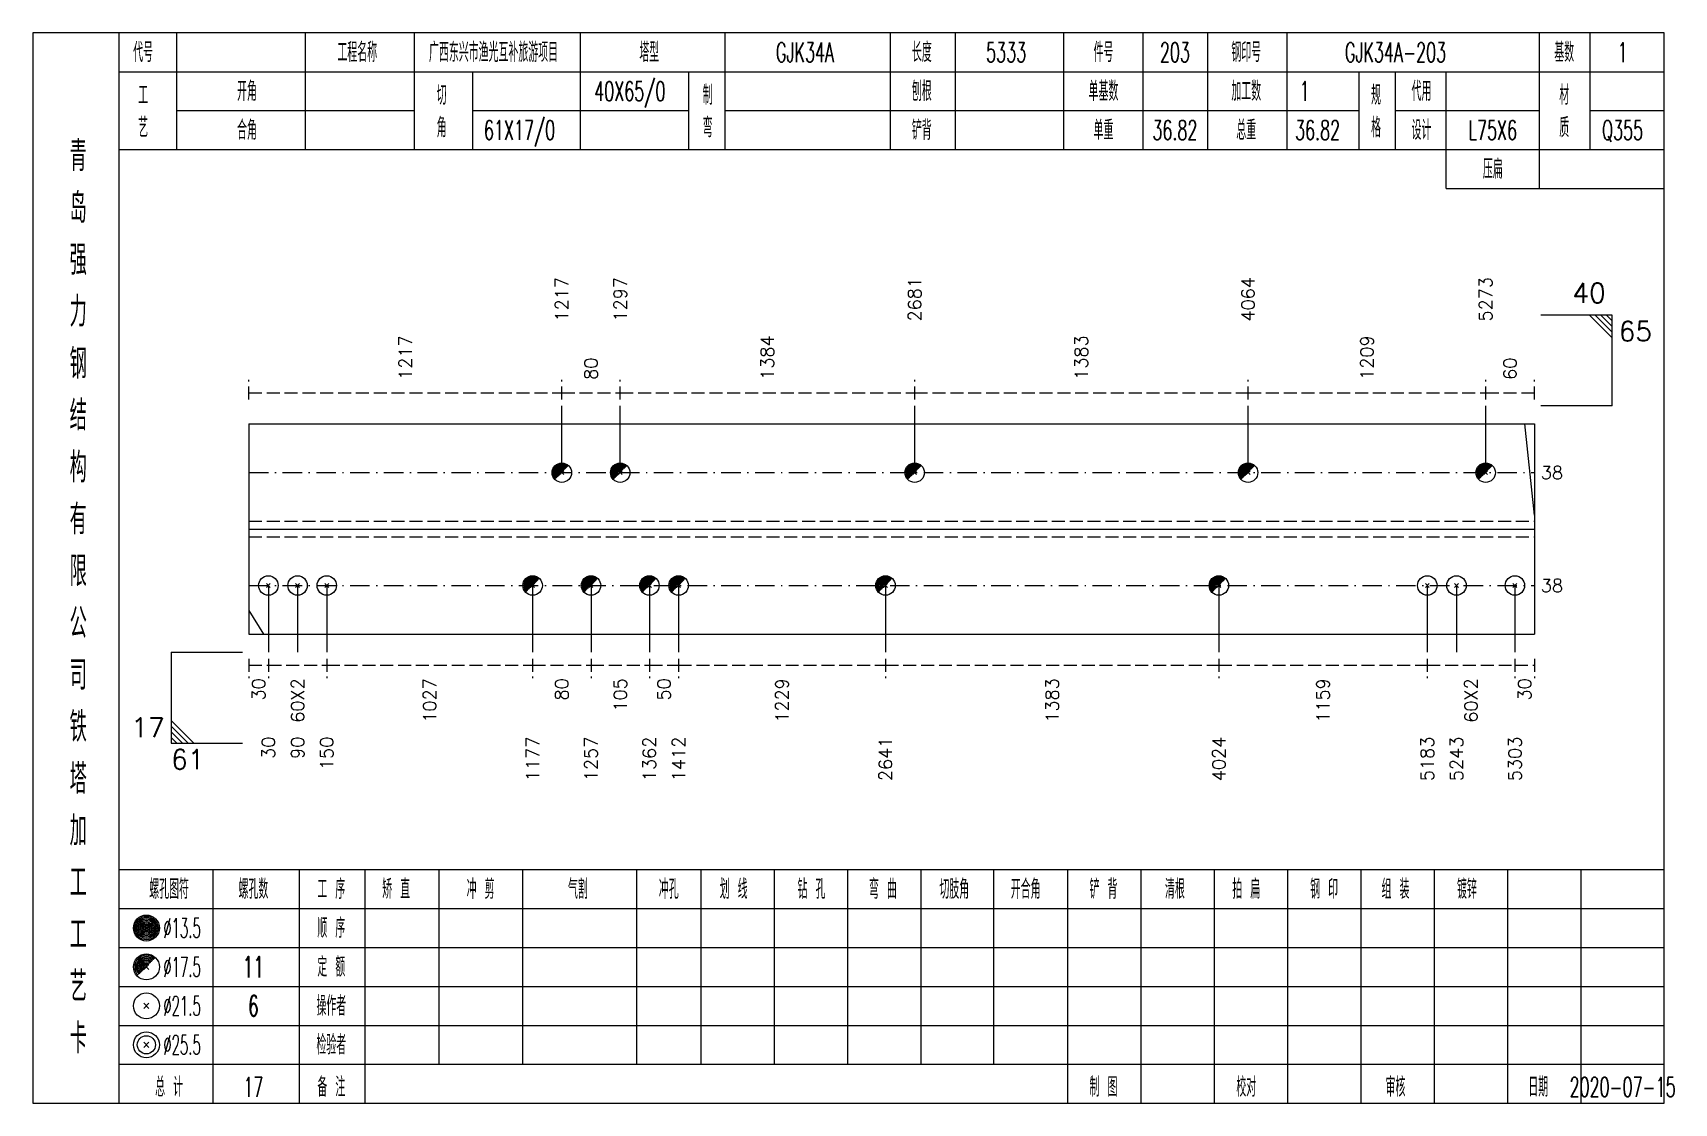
# Model space of a CAD drawing. Extents: x 0 to 2606, y -377 to 6479.
# Drawn here: x 1045.6 to 1298.5, y 6300 to 6465 of the extents above; entities that cross this region are included whole.
import ezdxf
from ezdxf.enums import TextEntityAlignment as Align

# ---------------------------------------------------------------- set-up
doc = ezdxf.new("R2010")
doc.units = 0
doc.header["$MEASUREMENT"] = 0
doc.linetypes.add('一点画线', pattern=[5.2, 3, -1, 0.2, -1])
doc.linetypes.add('虚线', pattern=[2.75, 2, -0.75])
doc.layers.get('0').update_dxf_attribs({"linetype": 'CONTINUOUS', "lineweight": 25})
doc.layers.add('1', color=7, linetype='CONTINUOUS', lineweight=25)
doc.layers.add('4', color=7, linetype='CONTINUOUS', lineweight=25)
doc.styles.get("Standard").update_dxf_attribs({"font": 'simplex.shx', "width": 0.7, "height": 3, "bigfont": 'gbhzfs.shx'})

msp = doc.modelspace()

# ---------------------------------------------------------------- texts
at = {"color": 7, "linetype": 'Continuous', "lineweight": 13}
for s, p in [('1217', (1127.12, 6420.5)), ('1297', (1136.12, 6420.5)), ('2681', (1181.5, 6420.5)), ('4064', (1232.88, 6420.5)), ('5273', (1269.5, 6420.5))]:
    msp.add_text(s, height=2, rotation=90, dxfattribs=at).set_placement(p, align=Align.MIDDLE_LEFT)
for s, p in [('40', (1288, 6422.5)), ('17', (1065.9, 6355.5))]:
    msp.add_text(s, height=3, dxfattribs=at).set_placement(p, align=Align.BOTTOM_RIGHT)
for s, p in [('65', (1290, 6420.5)), ('61', (1066.9, 6354.5))]:
    msp.add_text(s, height=3, dxfattribs=at).set_placement(p, align=Align.TOP_LEFT)
at = {"color": 8, "linetype": 'Continuous', "lineweight": 9}
for s, p in [('1217', (1103.01, 6411.5)), ('1384', (1158.81, 6411.5)), ('1383', (1207.19, 6411.5)), ('1209', (1251.19, 6411.5)), ('80', (1131.62, 6411.5)), ('60', (1273.25, 6411.5))]:
    msp.add_text(s, height=2, rotation=90, dxfattribs=at).set_placement(p, align=Align.MIDDLE_LEFT)
at = {"color": 7, "linetype": 'Continuous', "lineweight": 13}
for p in [(1278, 6397.2), (1278, 6379.8)]:
    msp.add_text('38', height=2, dxfattribs=at).set_placement(p, align=Align.MIDDLE_LEFT)
at = {"color": 8, "linetype": 'Continuous', "lineweight": 9}
for s, p in [('30', (1080.4, 6365.5)), ('60X2', (1086.4, 6365.5)), ('1027', (1106.76, 6365.5)), ('80', (1127.12, 6365.5)), ('105', (1136.12, 6365.5)), ('50', (1142.87, 6365.5)), ('1229', (1161.06, 6365.5)), ('1383', (1202.69, 6365.5)), ('1159', (1244.44, 6365.5)), ('60X2', (1267.25, 6365.5)), ('30', (1275.5, 6365.5))]:
    msp.add_text(s, height=2, rotation=90, dxfattribs=at).set_placement(p, align=Align.MIDDLE_RIGHT)
at = {"layer": '1', "color": 7, "linetype": 'Continuous', "lineweight": 13}
for s, p in [('30', (1081.9, 6356.5)), ('90', (1086.4, 6356.5)), ('150', (1090.9, 6356.5)), ('1177', (1122.62, 6356.5)), ('1257', (1131.62, 6356.5)), ('1362', (1140.62, 6356.5)), ('1412', (1145.12, 6356.5)), ('2641', (1177, 6356.5)), ('4024', (1228.38, 6356.5)), ('5183', (1260.5, 6356.5)), ('5243', (1265, 6356.5)), ('5303', (1274, 6356.5))]:
    msp.add_text(s, height=2, rotation=90, dxfattribs=at).set_placement(p, align=Align.MIDDLE_RIGHT)
at = {"layer": '4', "color": 1, "linetype": 'Continuous', "lineweight": 13}
for s, height, width, p in [('代号', 3, 0.6, (1062.6, 6462)), ('工程名称', 3, 0.6, (1095.6, 6462)), ('广西东兴市渔光互补旅游项目', 3, 0.6, (1116.6, 6462)), ('塔型', 3, 0.6, (1140.6, 6462)), ('GJK34A', 3, 0.6, (1164.6, 6462)), ('长度', 3, 0.6, (1182.6, 6462)), ('5333', 3, 0.6, (1195.6, 6462)), ('件号', 3, 0.6, (1210.6, 6462)), ('203', 3, 0.6, (1221.6, 6462)), ('钢印号', 3, 0.6, (1232.6, 6462)), ('GJK34A-203', 3, 0.6, (1255.6, 6462)), ('基数', 3, 0.6, (1281.6, 6462)), ('1', 3, 0.6, (1290.6, 6462)), ('开角', 3, 0.6, (1078.6, 6456)), ('40X65/0', 3, 0.6, (1137.6, 6456)), ('刨根', 3, 0.6, (1182.6, 6456)), ('单基数', 3, 0.6, (1210.6, 6456)), ('加工数', 3, 0.6, (1232.6, 6456)), ('代用', 3, 0.6, (1259.6, 6456)), ('工', 3, 0.6, (1062.6, 6455.4)), ('切', 3, 0.6, (1108.6, 6455.4)), ('制', 3, 0.6, (1149.6, 6455.4)), ('1', 3, 0.6, (1241.6, 6456)), ('规', 3, 0.6, (1252.6, 6455.4)), ('材', 3, 0.6, (1281.6, 6455.4)), ('艺', 3, 0.6, (1062.6, 6450.4)), ('合角', 3, 0.6, (1078.6, 6450)), ('角', 3, 0.6, (1108.6, 6450.4)), ('61X17/0', 3, 0.6, (1120.6, 6450)), ('弯', 3, 0.6, (1149.6, 6450.4)), ('铲背', 3, 0.6, (1182.6, 6450)), ('单重', 3, 0.6, (1210.6, 6450)), ('36.82', 3, 0.6, (1221.6, 6450)), ('总重', 3, 0.6, (1232.6, 6450)), ('36.82', 3, 0.6, (1243.6, 6450)), ('格', 3, 0.6, (1252.6, 6450.4)), ('设计', 3, 0.6, (1259.6, 6450)), ('L75X6', 3, 0.6, (1270.6, 6450)), ('质', 3, 0.6, (1281.6, 6450.4)), ('Q355', 3, 0.6, (1290.6, 6450)), ('青', 4.6, 0.8, (1052.6, 6446)), ('压扁', 3, 0.6, (1270.6, 6444)), ('岛', 4.6, 0.8, (1052.6, 6438)), ('强', 4.6, 0.8, (1052.6, 6430)), ('力', 4.6, 0.8, (1052.6, 6422)), ('钢', 4.6, 0.8, (1052.6, 6414)), ('结', 4.6, 0.8, (1052.6, 6406)), ('构', 4.6, 0.8, (1052.6, 6398)), ('有', 4.6, 0.8, (1052.6, 6390)), ('限', 4.6, 0.8, (1052.6, 6382)), ('公', 4.6, 0.8, (1052.6, 6374)), ('司', 4.6, 0.8, (1052.6, 6366)), ('铁', 4.6, 0.8, (1052.6, 6358)), ('塔', 4.6, 0.8, (1052.6, 6350)), ('加', 4.6, 0.8, (1052.6, 6342)), ('工', 4.6, 0.8, (1052.6, 6334)), ('螺孔图符', 3, 0.6, (1066.6, 6333)), ('螺孔数', 3, 0.6, (1079.6, 6333)), ('工 序', 3, 0.6, (1091.6, 6333)), ('矫 直', 3, 0.6, (1101.6, 6333)), ('冲 剪', 3, 0.6, (1114.6, 6333)), ('气割', 3, 0.6, (1129.6, 6333)), ('冲孔', 3, 0.6, (1143.6, 6333)), ('划 线', 3, 0.6, (1153.6, 6333)), ('钻 孔', 3, 0.6, (1165.6, 6333)), ('弯 曲', 3, 0.6, (1176.6, 6333)), ('切肢角', 3, 0.6, (1187.6, 6333)), ('开合角', 3, 0.6, (1198.6, 6333)), ('铲 背', 3, 0.6, (1210.6, 6333)), ('清根', 3, 0.6, (1221.6, 6333)), ('拍 扁', 3, 0.6, (1232.6, 6333)), ('钢 印', 3, 0.6, (1244.6, 6333)), ('组 装', 3, 0.6, (1255.6, 6333)), ('镀锌', 3, 0.6, (1266.6, 6333)), ('顺 序', 3, 0.6, (1091.6, 6327)), ('工', 4.6, 0.8, (1052.6, 6326)), ('%%C13.5', 3, 0.5, (1068.6, 6327)), ('%%C17.5', 3, 0.5, (1068.6, 6321)), ('11', 3.2, 0.6, (1079.6, 6321)), ('定 额', 3, 0.6, (1091.6, 6321)), ('艺', 4.6, 0.8, (1052.6, 6318)), ('%%C21.5', 3, 0.5, (1068.6, 6315)), ('6', 3.2, 0.6, (1079.6, 6315)), ('操作者', 3, 0.6, (1091.6, 6315)), ('卡', 4.6, 0.8, (1052.6, 6310)), ('%%C25.5', 3, 0.5, (1068.6, 6309)), ('检验者', 3, 0.6, (1091.6, 6309)), ('总 计', 3, 0.6, (1066.6, 6302.5)), ('17', 3, 0.6, (1079.6, 6302.5)), ('备 注', 3, 0.6, (1091.6, 6302.5)), ('制 图', 3, 0.6, (1210.6, 6302.5)), ('校对', 3, 0.6, (1232.6, 6302.5)), ('审核', 3, 0.6, (1255.6, 6302.5)), ('日期', 3, 0.6, (1277.6, 6302.5)), ('2020-07-15', 3, 0.6, (1290.6, 6302.5))]:
    msp.add_text(s, height=height, dxfattribs=dict(at, width=width)).set_placement(p, align=Align.MIDDLE_CENTER)

# ---------------------------------------------------------------- linework, layer by layer
at = {"color": 7, "linetype": 'Continuous', "lineweight": 13}
for p, q in [((1289, 6421.5), (1278, 6421.5)), ((1285.5, 6421.5), (1289, 6418)), ((1286.38, 6421.5), (1289, 6418.88)), ((1287.25, 6421.5), (1289, 6419.75)), ((1288.12, 6421.5), (1289, 6420.62)), ((1289, 6407.5), (1289, 6421.5)), ((1127.12, 6397.2), (1127.12, 6407.5)), ((1136.12, 6397.2), (1136.12, 6407.5)), ((1181.5, 6397.2), (1181.5, 6407.5)), ((1232.88, 6397.2), (1232.88, 6407.5)), ((1269.5, 6397.2), (1269.5, 6407.5)), ((1289, 6407.5), (1278, 6407.5)), ((1277, 6390.66), (1275.51, 6404.7)), ((1081.9, 6379.8), (1081.9, 6369.5)), ((1086.4, 6379.8), (1086.4, 6369.5)), ((1090.9, 6379.8), (1090.9, 6369.5)), ((1122.62, 6379.8), (1122.62, 6369.5)), ((1131.62, 6379.8), (1131.62, 6369.5)), ((1140.62, 6379.8), (1140.62, 6369.5)), ((1145.12, 6379.8), (1145.12, 6369.5)), ((1177, 6379.8), (1177, 6369.5)), ((1228.38, 6379.8), (1228.38, 6369.5)), ((1260.5, 6379.8), (1260.5, 6369.5)), ((1265, 6379.8), (1265, 6369.5)), ((1274, 6379.8), (1274, 6369.5)), ((1078.9, 6375.97), (1081.17, 6372.3)), ((1066.9, 6369.5), (1077.9, 6369.5)), ((1066.9, 6369.5), (1066.9, 6355.5)), ((1070.4, 6355.5), (1066.9, 6359)), ((1069.53, 6355.5), (1066.9, 6358.12)), ((1068.65, 6355.5), (1066.9, 6357.25)), ((1067.78, 6355.5), (1066.9, 6356.38)), ((1066.9, 6355.5), (1077.9, 6355.5))]:
    msp.add_line(p, q, dxfattribs=at)
at = {"color": 8, "linetype": '虚线', "lineweight": 9}
for p, q in [((1078.9, 6408.5), (1078.9, 6411.5)), ((1127.12, 6408.5), (1127.12, 6411.5)), ((1127.12, 6408.5), (1127.12, 6411.5)), ((1136.12, 6408.5), (1136.12, 6411.5)), ((1136.12, 6408.5), (1136.12, 6411.5)), ((1181.5, 6408.5), (1181.5, 6411.5)), ((1181.5, 6408.5), (1181.5, 6411.5)), ((1232.88, 6408.5), (1232.88, 6411.5)), ((1232.88, 6408.5), (1232.88, 6411.5)), ((1269.5, 6408.5), (1269.5, 6411.5)), ((1269.5, 6408.5), (1269.5, 6411.5)), ((1277, 6408.5), (1277, 6411.5)), ((1078.9, 6409.5), (1127.12, 6409.5)), ((1127.12, 6409.5), (1136.12, 6409.5)), ((1136.12, 6409.5), (1181.5, 6409.5)), ((1181.5, 6409.5), (1232.88, 6409.5)), ((1232.88, 6409.5), (1269.5, 6409.5)), ((1269.5, 6409.5), (1277, 6409.5)), ((1078.9, 6368.5), (1078.9, 6365.5)), ((1078.9, 6367.5), (1081.9, 6367.5)), ((1081.9, 6368.5), (1081.9, 6365.5)), ((1081.9, 6368.5), (1081.9, 6365.5)), ((1081.9, 6367.5), (1090.9, 6367.5)), ((1090.9, 6368.5), (1090.9, 6365.5)), ((1090.9, 6368.5), (1090.9, 6365.5)), ((1090.9, 6367.5), (1122.62, 6367.5)), ((1122.62, 6368.5), (1122.62, 6365.5)), ((1122.62, 6368.5), (1122.62, 6365.5)), ((1122.62, 6367.5), (1131.62, 6367.5)), ((1131.62, 6368.5), (1131.62, 6365.5)), ((1131.62, 6368.5), (1131.62, 6365.5)), ((1131.62, 6367.5), (1140.62, 6367.5)), ((1140.62, 6368.5), (1140.62, 6365.5)), ((1140.62, 6368.5), (1140.62, 6365.5)), ((1140.62, 6367.5), (1145.12, 6367.5)), ((1145.12, 6368.5), (1145.12, 6365.5)), ((1145.12, 6368.5), (1145.12, 6365.5)), ((1145.12, 6367.5), (1177, 6367.5)), ((1177, 6368.5), (1177, 6365.5)), ((1177, 6368.5), (1177, 6365.5)), ((1177, 6367.5), (1228.38, 6367.5)), ((1228.38, 6368.5), (1228.38, 6365.5)), ((1228.38, 6368.5), (1228.38, 6365.5)), ((1228.38, 6367.5), (1260.5, 6367.5)), ((1260.5, 6368.5), (1260.5, 6365.5)), ((1260.5, 6368.5), (1260.5, 6365.5)), ((1260.5, 6367.5), (1274, 6367.5)), ((1274, 6368.5), (1274, 6365.5)), ((1274, 6368.5), (1274, 6365.5)), ((1274, 6367.5), (1277, 6367.5)), ((1277, 6368.5), (1277, 6365.5))]:
    msp.add_line(p, q, dxfattribs=at)
at = {"color": 7, "linetype": 'Continuous', "lineweight": 18}
for p, q in [((1078.9, 6404.7), (1078.9, 6372.3)), ((1078.9, 6404.7), (1277, 6404.7)), ((1277, 6404.7), (1277, 6372.3)), ((1078.9, 6388.5), (1277, 6388.5))]:
    msp.add_line(p, q, dxfattribs=at)
at = {"color": 3, "linetype": '一点画线', "lineweight": 13}
for p, q in [((1078.9, 6397.2), (1277, 6397.2)), ((1078.9, 6379.8), (1277, 6379.8))]:
    msp.add_line(p, q, dxfattribs=at)
at = {"color": 7, "linetype": 'Continuous', "lineweight": 0}
for p, q in [((1126.82, 6396.9), (1127.42, 6397.5)), ((1126.82, 6397.5), (1127.42, 6396.9)), ((1135.82, 6396.9), (1136.42, 6397.5)), ((1135.82, 6397.5), (1136.42, 6396.9)), ((1181.2, 6396.9), (1181.8, 6397.5)), ((1181.2, 6397.5), (1181.8, 6396.9)), ((1232.58, 6396.9), (1233.18, 6397.5)), ((1232.58, 6397.5), (1233.18, 6396.9)), ((1269.2, 6396.9), (1269.8, 6397.5)), ((1269.2, 6397.5), (1269.8, 6396.9))]:
    msp.add_line(p, q, dxfattribs=at)
at = {"color": 1, "linetype": '虚线', "lineweight": 18}
for p, q in [((1078.9, 6389.7), (1277, 6389.7)), ((1078.9, 6387.3), (1277, 6387.3))]:
    msp.add_line(p, q, dxfattribs=at)
at = {"color": 7, "linetype": 'Continuous', "lineweight": 13}
for centre in [(1127.12, 6397.2), (1136.12, 6397.2), (1181.5, 6397.2), (1232.88, 6397.2), (1269.5, 6397.2)]:
    msp.add_circle(centre, 1.5, dxfattribs=at)
for centre, radius in [((1127.12, 6397.2), 1.35), ((1127.12, 6397.2), 1.2), ((1127.12, 6397.2), 1.05), ((1127.12, 6397.2), 0.9), ((1127.12, 6397.2), 0.75), ((1127.12, 6397.2), 0.6), ((1127.12, 6397.2), 0.45), ((1127.12, 6397.2), 0.3), ((1127.12, 6397.2), 0.15), ((1136.12, 6397.2), 1.35), ((1136.12, 6397.2), 1.2), ((1136.12, 6397.2), 1.05), ((1136.12, 6397.2), 0.9), ((1136.12, 6397.2), 0.75), ((1136.12, 6397.2), 0.6), ((1136.12, 6397.2), 0.45), ((1136.12, 6397.2), 0.3), ((1136.12, 6397.2), 0.15), ((1181.5, 6397.2), 1.35), ((1181.5, 6397.2), 1.2), ((1181.5, 6397.2), 1.05), ((1181.5, 6397.2), 0.9), ((1181.5, 6397.2), 0.75), ((1181.5, 6397.2), 0.6), ((1181.5, 6397.2), 0.45), ((1181.5, 6397.2), 0.3), ((1181.5, 6397.2), 0.15), ((1232.88, 6397.2), 1.35), ((1232.88, 6397.2), 1.2), ((1232.88, 6397.2), 1.05), ((1232.88, 6397.2), 0.9), ((1232.88, 6397.2), 0.75), ((1232.88, 6397.2), 0.6), ((1232.88, 6397.2), 0.45), ((1232.88, 6397.2), 0.3), ((1232.88, 6397.2), 0.15), ((1269.5, 6397.2), 1.35), ((1269.5, 6397.2), 1.2), ((1269.5, 6397.2), 1.05), ((1269.5, 6397.2), 0.9), ((1269.5, 6397.2), 0.75), ((1269.5, 6397.2), 0.6), ((1269.5, 6397.2), 0.45), ((1269.5, 6397.2), 0.3), ((1269.5, 6397.2), 0.15)]:
    msp.add_arc(centre, radius, 45, 225, dxfattribs=at)
at = {"layer": '1', "color": 7, "linetype": 'Continuous', "lineweight": 13}
for p, q in [((1081.6, 6379.5), (1082.2, 6380.1)), ((1082.2, 6379.5), (1081.6, 6380.1)), ((1086.1, 6379.5), (1086.7, 6380.1)), ((1086.7, 6379.5), (1086.1, 6380.1)), ((1090.6, 6379.5), (1091.2, 6380.1)), ((1091.2, 6379.5), (1090.6, 6380.1)), ((1260.2, 6379.5), (1260.8, 6380.1)), ((1260.8, 6379.5), (1260.2, 6380.1)), ((1264.7, 6379.5), (1265.3, 6380.1)), ((1265.3, 6379.5), (1264.7, 6380.1)), ((1273.7, 6379.5), (1274.3, 6380.1)), ((1274.3, 6379.5), (1273.7, 6380.1))]:
    msp.add_line(p, q, dxfattribs=at)
at = {"layer": '1', "color": 7, "linetype": 'Continuous', "lineweight": 0}
for p, q in [((1122.32, 6379.5), (1122.92, 6380.1)), ((1122.32, 6380.1), (1122.92, 6379.5)), ((1131.32, 6379.5), (1131.92, 6380.1)), ((1131.32, 6380.1), (1131.92, 6379.5)), ((1140.32, 6379.5), (1140.92, 6380.1)), ((1140.32, 6380.1), (1140.92, 6379.5)), ((1144.82, 6379.5), (1145.42, 6380.1)), ((1144.82, 6380.1), (1145.42, 6379.5)), ((1176.7, 6379.5), (1177.3, 6380.1)), ((1176.7, 6380.1), (1177.3, 6379.5)), ((1228.08, 6379.5), (1228.68, 6380.1)), ((1228.08, 6380.1), (1228.68, 6379.5))]:
    msp.add_line(p, q, dxfattribs=at)
at = {"layer": '1', "color": 7, "linetype": 'Continuous', "lineweight": 18}
msp.add_line((1078.9, 6372.3), (1277, 6372.3), dxfattribs=at)
at = {"layer": '1', "color": 7, "linetype": 'Continuous', "lineweight": 13}
for centre in [(1081.9, 6379.8), (1086.4, 6379.8), (1090.9, 6379.8), (1122.62, 6379.8), (1131.62, 6379.8), (1140.62, 6379.8), (1145.12, 6379.8), (1177, 6379.8), (1228.38, 6379.8), (1260.5, 6379.8), (1265, 6379.8), (1274, 6379.8)]:
    msp.add_circle(centre, 1.5, dxfattribs=at)
for centre, radius in [((1122.62, 6379.8), 1.35), ((1122.62, 6379.8), 1.2), ((1122.62, 6379.8), 1.05), ((1122.62, 6379.8), 0.9), ((1122.62, 6379.8), 0.75), ((1122.62, 6379.8), 0.6), ((1122.62, 6379.8), 0.45), ((1122.62, 6379.8), 0.3), ((1122.62, 6379.8), 0.15), ((1131.62, 6379.8), 1.35), ((1131.62, 6379.8), 1.2), ((1131.62, 6379.8), 1.05), ((1131.62, 6379.8), 0.9), ((1131.62, 6379.8), 0.75), ((1131.62, 6379.8), 0.6), ((1131.62, 6379.8), 0.45), ((1131.62, 6379.8), 0.3), ((1131.62, 6379.8), 0.15), ((1140.62, 6379.8), 1.35), ((1140.62, 6379.8), 1.2), ((1140.62, 6379.8), 1.05), ((1140.62, 6379.8), 0.9), ((1140.62, 6379.8), 0.75), ((1140.62, 6379.8), 0.6), ((1140.62, 6379.8), 0.45), ((1140.62, 6379.8), 0.3), ((1140.62, 6379.8), 0.15), ((1145.12, 6379.8), 1.35), ((1145.12, 6379.8), 1.2), ((1145.12, 6379.8), 1.05), ((1145.12, 6379.8), 0.9), ((1145.12, 6379.8), 0.75), ((1145.12, 6379.8), 0.6), ((1145.12, 6379.8), 0.45), ((1145.12, 6379.8), 0.3), ((1145.12, 6379.8), 0.15), ((1177, 6379.8), 1.35), ((1177, 6379.8), 1.2), ((1177, 6379.8), 1.05), ((1177, 6379.8), 0.9), ((1177, 6379.8), 0.75), ((1177, 6379.8), 0.6), ((1177, 6379.8), 0.45), ((1177, 6379.8), 0.3), ((1177, 6379.8), 0.15), ((1228.38, 6379.8), 1.35), ((1228.38, 6379.8), 1.2), ((1228.38, 6379.8), 1.05), ((1228.38, 6379.8), 0.9), ((1228.38, 6379.8), 0.75), ((1228.38, 6379.8), 0.6), ((1228.38, 6379.8), 0.45), ((1228.38, 6379.8), 0.3), ((1228.38, 6379.8), 0.15)]:
    msp.add_arc(centre, radius, 45, 225, dxfattribs=at)
at = {"layer": '4', "color": 1, "linetype": 'Continuous', "lineweight": 18}
for p, q in [((1058.9, 6300), (1058.9, 6465)), ((1067.8, 6447), (1067.8, 6465)), ((1087.6, 6447), (1087.6, 6465)), ((1104.4, 6447), (1104.4, 6465)), ((1130, 6447), (1130, 6465)), ((1152.3, 6447), (1152.3, 6465)), ((1177.8, 6447), (1177.8, 6465)), ((1187.8, 6447), (1187.8, 6465)), ((1204.5, 6447), (1204.5, 6465)), ((1216.7, 6447), (1216.7, 6465)), ((1226.7, 6447), (1226.7, 6465)), ((1238.9, 6447), (1238.9, 6465)), ((1277.8, 6441), (1277.8, 6465)), ((1285.6, 6447), (1285.6, 6465)), ((1058.9, 6459), (1297, 6459)), ((1113.4, 6447), (1113.4, 6459)), ((1146.7, 6447), (1146.7, 6459)), ((1250, 6447), (1250, 6459)), ((1255.6, 6447), (1255.6, 6459)), ((1263.4, 6441), (1263.4, 6459)), ((1067.8, 6453), (1104.4, 6453)), ((1113.4, 6453), (1146.7, 6453)), ((1152.3, 6453), (1250, 6453)), ((1255.6, 6453), (1277.8, 6453)), ((1285.6, 6453), (1297, 6453)), ((1058.9, 6447), (1297, 6447)), ((1263.4, 6441), (1297, 6441)), ((1058.9, 6336), (1297, 6336)), ((1073.4, 6300), (1073.4, 6336)), ((1086.7, 6300), (1086.7, 6336)), ((1096.8, 6300), (1096.8, 6336)), ((1108.2, 6306), (1108.2, 6336)), ((1121.1, 6306), (1121.1, 6336)), ((1138.7, 6306), (1138.7, 6336)), ((1148.6, 6306), (1148.6, 6336)), ((1159.9, 6306), (1159.9, 6336)), ((1171.2, 6306), (1171.2, 6336)), ((1182.5, 6306), (1182.5, 6336)), ((1193.7, 6306), (1193.7, 6336)), ((1205.1, 6306), (1205.1, 6336)), ((1216.4, 6306), (1216.4, 6336)), ((1227.7, 6306), (1227.7, 6336)), ((1239, 6306), (1239, 6336)), ((1250.3, 6306), (1250.3, 6336)), ((1261.6, 6306), (1261.6, 6336)), ((1272.9, 6306), (1272.9, 6336)), ((1284.2, 6306), (1284.2, 6336)), ((1058.9, 6330), (1297, 6330)), ((1058.9, 6324), (1297, 6324)), ((1058.9, 6318), (1297, 6318)), ((1058.9, 6312), (1297, 6312)), ((1058.9, 6306), (1297, 6306)), ((1205.1, 6300), (1205.1, 6306)), ((1216.4, 6300), (1216.4, 6306)), ((1227.7, 6300), (1227.7, 6306)), ((1239, 6300), (1239, 6306)), ((1250.3, 6300), (1250.3, 6306)), ((1261.6, 6300), (1261.6, 6306)), ((1272.9, 6300), (1272.9, 6306)), ((1284.2, 6300), (1284.2, 6306))]:
    msp.add_line(p, q, dxfattribs=at)
at = {"layer": '4', "color": 7, "linetype": 'Continuous', "lineweight": 13}
for p, q in [((1062.9, 6326.8), (1063.3, 6327.2)), ((1063.3, 6326.8), (1062.9, 6327.2)), ((1062.7, 6314.6), (1063.5, 6315.4)), ((1063.5, 6314.6), (1062.7, 6315.4)), ((1062.7, 6308.6), (1063.5, 6309.4)), ((1063.5, 6308.6), (1062.7, 6309.4))]:
    msp.add_line(p, q, dxfattribs=at)
at = {"layer": '4', "color": 7, "linetype": 'Continuous', "lineweight": 0}
for p, q in [((1062.7, 6320.6), (1063.5, 6321.4)), ((1062.7, 6321.4), (1063.5, 6320.6))]:
    msp.add_line(p, q, dxfattribs=at)
at = {"layer": '4', "color": 1, "linetype": 'Continuous', "lineweight": 18}
msp.add_lwpolyline([(1045.6, 6465), (1045.6, 6300), (1297, 6300), (1297, 6465)], close=True, dxfattribs=at)
at = {"layer": '4', "color": 7, "linetype": 'Continuous', "lineweight": 13}
for centre, radius in [((1063.1, 6327), 2), ((1063.1, 6327), 1.8), ((1063.1, 6327), 1.6), ((1063.1, 6327), 1.4), ((1063.1, 6327), 1.2), ((1063.1, 6327), 1), ((1063.1, 6327), 0.8), ((1063.1, 6327), 0.6), ((1063.1, 6327), 0.4), ((1063.1, 6327), 0.2), ((1063.1, 6321), 2), ((1063.1, 6315), 2), ((1063.1, 6309), 2), ((1063.1, 6309), 1.4)]:
    msp.add_circle(centre, radius, dxfattribs=at)
for radius in [1.8, 1.6, 1.4, 1.2, 1, 0.8, 0.6, 0.4, 0.2]:
    msp.add_arc((1063.1, 6321), radius, 45, 225, dxfattribs=at)

msp.set_redraw_order([(e.dxf.handle, doc.entitydb.next_handle()) for e in msp.query("TEXT MTEXT ATTDEF DIMENSION ARC_DIMENSION")])  # texts and dimensions are drawn at this point

doc.saveas('drawing.dxf')
